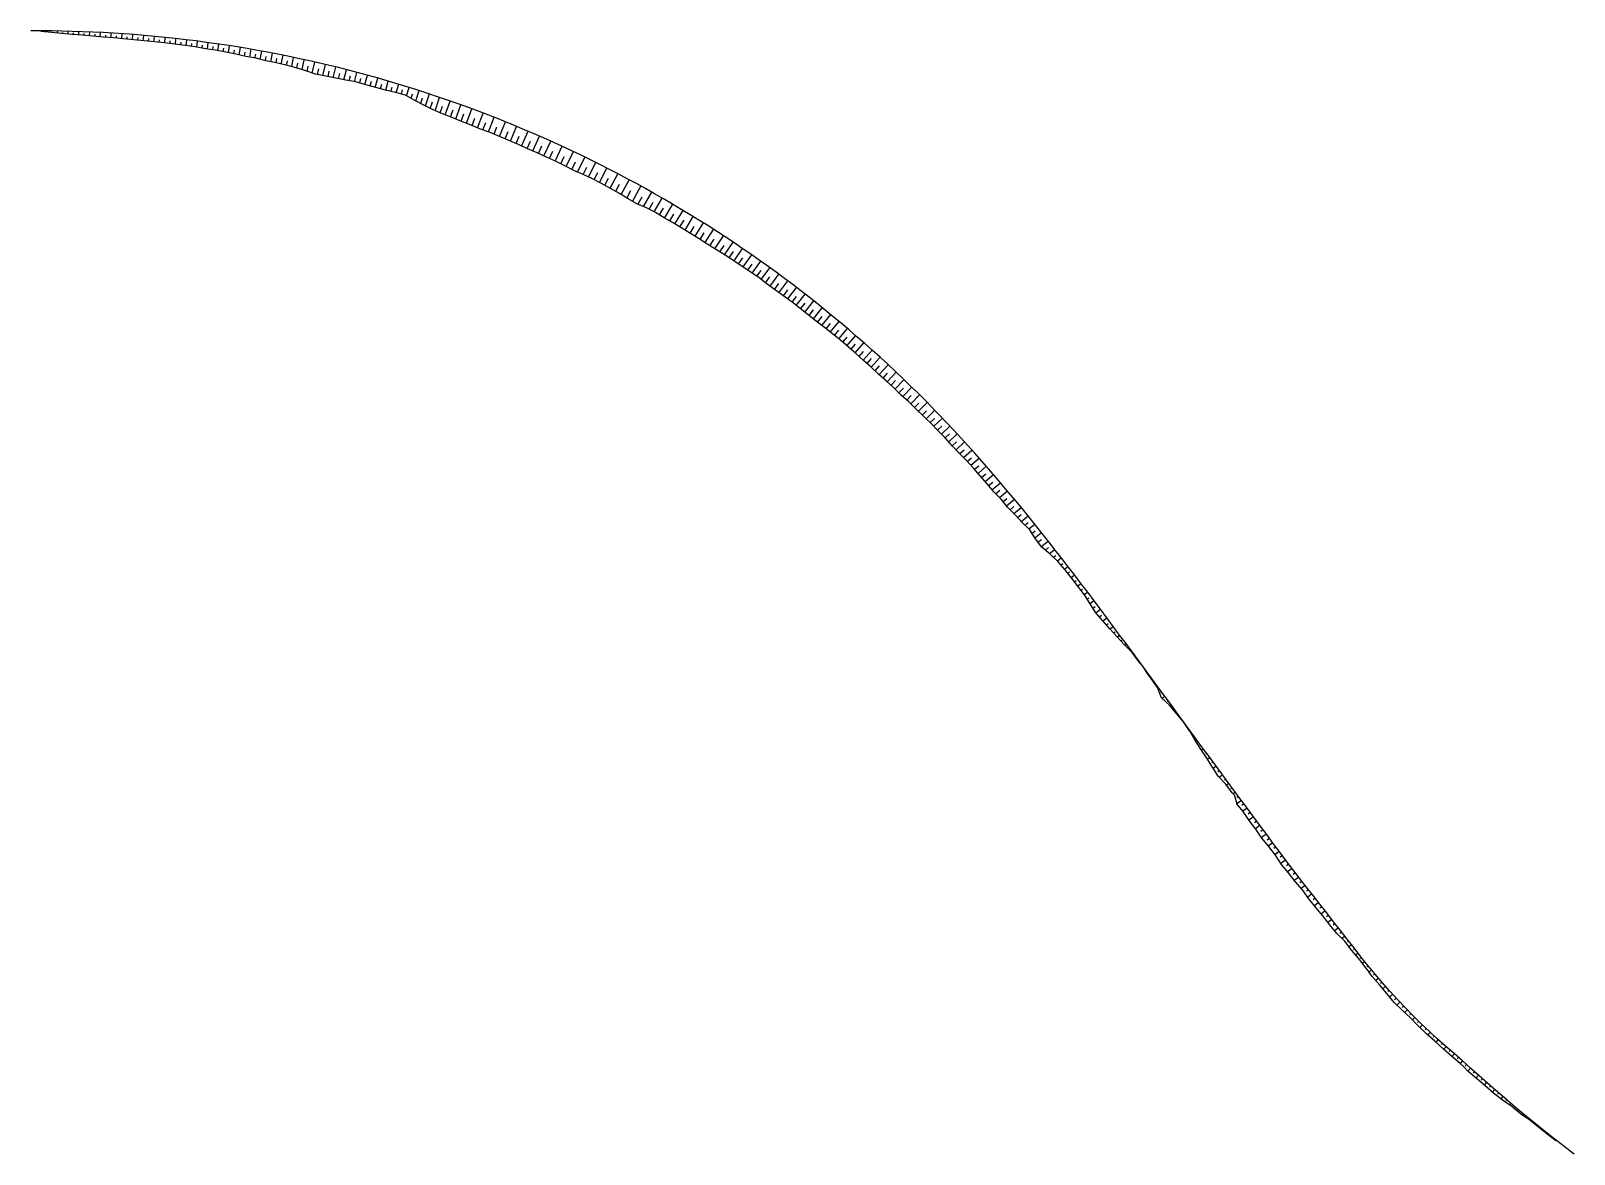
# Model space of a CAD drawing. Header units: metres. Extents: x 288738 to 324331, y 7399322 to 7465117.
# Drawn here: x 310859 to 311575, y 7432157 to 7432678 of the extents above; entities that cross this region are included whole.
import ezdxf

# ---------------------------------------------------------------- set-up
doc = ezdxf.new("R2010")
doc.units = ezdxf.units.M
doc.header["$LTSCALE"] = 10
for name, color, linetype in [('F-HZ-CORREDOR', 7, 'Continuous'), ('F-HZ-CORREDOR-FEAT', 2, 'Continuous'), ('F-HZ-TALUDE', 2, 'Continuous')]:
    doc.layers.add(name, color=color, linetype=linetype)

msp = doc.modelspace()

# ---------------------------------------------------------------- linework, layer by layer
at = {"layer": 'F-HZ-CORREDOR', "color": 10, "linetype": 'Continuous', "lineweight": -3}
for p, q in [((310864.038, 7432677.778, 717.184), (310864.038, 7432677.944, 717.018)), ((310866.528, 7432677.562, 717.396), (310866.531, 7432678.092, 716.866)), ((310869.019, 7432677.343, 717.609), (310869.022, 7432677.707, 717.245)), ((310871.505, 7432677.08, 717.847), (310871.517, 7432678.032, 716.894)), ((310873.992, 7432676.825, 718.073), (310874.002, 7432677.407, 717.491)), ((310876.483, 7432676.616, 718.235), (310876.512, 7432677.929, 716.922)), ((310878.974, 7432676.405, 718.395), (310878.993, 7432677.134, 717.666)), ((310881.464, 7432676.187, 718.546), (310881.513, 7432677.782, 716.95)), ((310883.955, 7432675.972, 718.688), (310883.985, 7432676.833, 717.826)), ((310886.446, 7432675.762, 718.81), (310886.518, 7432677.593, 716.978)), ((310888.938, 7432675.553, 718.922), (310888.98, 7432676.518, 717.956)), ((310891.429, 7432675.348, 719.019), (310891.526, 7432677.36, 717.004)), ((310893.919, 7432675.129, 719.119), (310893.975, 7432676.178, 718.068)), ((310896.409, 7432674.895, 719.223), (310896.533, 7432677.084, 717.031)), ((310898.899, 7432674.672, 719.304), (310898.968, 7432675.8, 718.174)), ((310901.389, 7432674.457, 719.369), (310901.541, 7432676.764, 717.057)), ((310903.878, 7432674.217, 719.445), (310903.961, 7432675.402, 718.257)), ((310906.365, 7432673.964, 719.527), (310906.546, 7432676.402, 717.082)), ((310908.854, 7432673.729, 719.575), (310908.951, 7432674.965, 718.335)), ((310911.343, 7432673.5, 719.612), (310911.551, 7432675.995, 717.108)), ((310913.83, 7432673.246, 719.657), (310913.941, 7432674.509, 718.388)), ((310916.317, 7432672.987, 719.703), (310916.552, 7432675.546, 717.132)), ((310921.291, 7432672.477, 719.746), (310921.55, 7432675.054, 717.157)), ((310926.249, 7432671.832, 719.881), (310926.543, 7432674.516, 717.18)), ((310918.804, 7432672.732, 719.725), (310918.927, 7432674.016, 718.435)), ((310923.77, 7432672.154, 719.815), (310923.908, 7432673.47, 718.492)), ((310928.73, 7432671.525, 719.912), (310928.884, 7432672.876, 718.552)), ((310931.21, 7432671.212, 719.946), (310931.533, 7432673.936, 717.204)), ((310933.687, 7432670.872, 719.991), (310933.856, 7432672.249, 718.603)), ((310936.16, 7432670.508, 720.053), (310936.517, 7432673.312, 717.227)), ((310938.623, 7432670.081, 720.164), (310938.814, 7432671.532, 718.701)), ((310941.089, 7432669.672, 720.251), (310941.494, 7432672.646, 717.249)), ((310943.561, 7432669.292, 720.293), (310943.772, 7432670.794, 718.776)), ((310946.028, 7432668.892, 720.346), (310946.469, 7432671.936, 717.271)), ((310948.492, 7432668.467, 720.414), (310948.723, 7432670.016, 718.848)), ((310950.944, 7432667.982, 720.532), (310951.436, 7432671.183, 717.293)), ((310953.385, 7432667.445, 720.693), (310953.65, 7432669.118, 718.998)), ((310955.827, 7432666.907, 720.841), (310956.393, 7432670.388, 717.314)), ((310958.268, 7432666.369, 720.982), (310958.57, 7432668.173, 719.153)), ((310960.723, 7432665.895, 721.042), (310961.35, 7432669.549, 717.335)), ((310963.182, 7432665.447, 721.07), (310963.505, 7432667.282, 719.208)), ((310965.615, 7432664.875, 721.209), (310966.3, 7432668.667, 717.355)), ((310970.489, 7432663.765, 721.424), (310971.244, 7432667.743, 717.375)), ((310968.041, 7432664.273, 721.374), (310968.406, 7432666.244, 719.369)), ((310972.939, 7432663.268, 721.46), (310973.328, 7432665.268, 719.422)), ((310975.377, 7432662.717, 721.531), (310976.184, 7432666.774, 717.394)), ((310977.814, 7432662.156, 721.61), (310978.233, 7432664.217, 719.507)), ((310980.228, 7432661.507, 721.761), (310981.113, 7432665.764, 717.413)), ((310982.636, 7432660.838, 721.929), (310983.105, 7432663.042, 719.676)), ((310985.019, 7432660.08, 722.172), (310986.024, 7432664.713, 717.432)), ((310987.397, 7432659.309, 722.424), (310987.936, 7432661.741, 719.932)), ((310989.763, 7432658.502, 722.697), (310990.921, 7432663.62, 717.449)), ((310992.16, 7432657.814, 722.841), (310992.766, 7432660.436, 720.15)), ((310994.617, 7432657.35, 722.739), (310995.825, 7432662.482, 717.467)), ((310999.518, 7432656.361, 722.568), (311000.726, 7432661.299, 717.484)), ((311004.424, 7432655.397, 722.328), (311005.612, 7432660.075, 717.501)), ((310997.07, 7432656.868, 722.647), (310997.673, 7432659.382, 720.061)), ((311001.97, 7432655.872, 722.46), (311002.57, 7432658.282, 719.977)), ((311006.882, 7432654.943, 722.161), (311007.465, 7432657.195, 719.835)), ((311009.343, 7432654.502, 721.974), (311010.478, 7432658.812, 717.517)), ((311011.763, 7432653.883, 721.955), (311012.336, 7432656.022, 719.74)), ((311014.166, 7432653.194, 722), (311015.341, 7432657.504, 717.533)), ((311016.578, 7432652.539, 721.995), (311017.174, 7432654.684, 719.768)), ((311018.993, 7432651.89, 721.979), (311020.195, 7432656.153, 717.549)), ((311021.405, 7432651.234, 721.952), (311022.011, 7432653.346, 719.754)), ((311023.817, 7432650.577, 721.923), (311025.037, 7432654.761, 717.565)), ((311028.667, 7432649.362, 721.721), (311029.861, 7432653.326, 717.581)), ((311026.243, 7432649.97, 721.823), (311026.846, 7432652.007, 719.698)), ((311031.089, 7432648.74, 721.616), (311031.678, 7432650.665, 719.603)), ((311033.463, 7432648.001, 721.632), (311034.66, 7432651.854, 717.597)), ((311035.634, 7432646.761, 722.17), (311036.32, 7432648.938, 719.887)), ((311037.82, 7432645.549, 722.672), (311039.362, 7432650.367, 717.613)), ((311040.053, 7432644.427, 723.059), (311040.893, 7432647.013, 720.34)), ((311042.281, 7432643.292, 723.453), (311044.104, 7432648.823, 717.629)), ((311046.742, 7432641.039, 724.188), (311048.844, 7432647.235, 717.645)), ((311044.496, 7432642.132, 723.861), (311045.483, 7432645.084, 720.749)), ((311049.097, 7432640.023, 724.394), (311050.194, 7432643.21, 721.023)), ((311051.485, 7432639.089, 724.501), (311053.74, 7432645.546, 717.661)), ((311053.944, 7432638.213, 724.52), (311055.088, 7432641.441, 721.095)), ((311056.36, 7432637.229, 724.639), (311058.716, 7432643.779, 717.678)), ((311058.833, 7432636.167, 724.807), (311060.053, 7432639.512, 721.247)), ((311061.337, 7432635.182, 724.871), (311063.829, 7432641.911, 717.696)), ((311066.434, 7432633.074, 725.069), (311069.055, 7432639.946, 717.714)), ((311063.9, 7432634.165, 724.94), (311065.173, 7432637.551, 721.322)), ((311068.962, 7432632.092, 725.088), (311070.291, 7432635.527, 721.405)), ((311071.535, 7432631.226, 724.97), (311074.179, 7432637.965, 717.731)), ((311074.083, 7432630.203, 724.992), (311075.423, 7432633.572, 721.366)), ((311076.606, 7432629.116, 725.075), (311079.348, 7432635.91, 717.749)), ((311079.189, 7432628.051, 725.1), (311080.579, 7432631.448, 721.429)), ((311081.727, 7432626.883, 725.219), (311084.583, 7432633.765, 717.767)), ((311086.902, 7432624.616, 725.318), (311089.857, 7432631.544, 717.786)), ((311084.317, 7432625.756, 725.268), (311085.77, 7432629.208, 721.522)), ((311089.485, 7432623.468, 725.366), (311090.988, 7432626.942, 721.581)), ((311092.088, 7432622.366, 725.343), (311095.116, 7432629.27, 717.804)), ((311094.69, 7432621.242, 725.333), (311096.217, 7432624.677, 721.573)), ((311097.261, 7432620.047, 725.382), (311100.366, 7432626.939, 717.823)), ((311102.432, 7432617.644, 725.444), (311105.624, 7432624.544, 717.841)), ((311099.846, 7432618.846, 725.418), (311101.421, 7432622.296, 721.625)), ((311105.035, 7432616.392, 725.487), (311106.656, 7432619.849, 721.669)), ((311107.619, 7432615.102, 725.563), (311110.924, 7432622.06, 717.86)), ((311110.178, 7432613.709, 725.727), (311111.881, 7432617.249, 721.798)), ((311112.833, 7432612.521, 725.649), (311116.238, 7432619.504, 717.879)), ((311115.448, 7432611.48, 725.446), (311117.121, 7432614.869, 721.667)), ((311117.99, 7432610.272, 725.403), (311121.346, 7432616.986, 717.898)), ((311120.515, 7432609.038, 725.384), (311122.204, 7432612.374, 721.646)), ((311123.012, 7432607.746, 725.413), (311126.431, 7432614.418, 717.916)), ((311128.025, 7432605.054, 725.521), (311131.551, 7432611.771, 717.935)), ((311125.523, 7432606.409, 725.462), (311127.258, 7432609.754, 721.694)), ((311130.572, 7432603.617, 725.61), (311132.37, 7432607.001, 721.777)), ((311133.086, 7432602.126, 725.752), (311136.781, 7432608.993, 717.954)), ((311135.643, 7432600.464, 726.01), (311137.568, 7432603.996, 721.987)), ((311138.273, 7432598.921, 726.108), (311142.204, 7432606.042, 717.974)), ((311143.501, 7432596.509, 725.689), (311147.288, 7432603.209, 717.993)), ((311140.812, 7432597.559, 726.081), (311142.787, 7432601.094, 722.032)), ((311146.012, 7432595.353, 725.465), (311147.864, 7432598.592, 721.734)), ((311148.453, 7432594.043, 725.398), (311152.15, 7432600.438, 718.011)), ((311150.853, 7432592.647, 725.408), (311152.718, 7432595.836, 721.714)), ((311153.241, 7432591.23, 725.435), (311157.011, 7432597.604, 718.03)), ((311155.624, 7432589.855, 725.408), (311157.515, 7432593.017, 721.724)), ((311158.001, 7432588.471, 725.384), (311161.796, 7432594.749, 718.048)), ((311160.359, 7432587.077, 725.363), (311162.264, 7432590.194, 721.71)), ((311162.695, 7432585.646, 725.371), (311166.533, 7432591.861, 718.066)), ((311167.347, 7432582.738, 725.399), (311171.25, 7432588.924, 718.084)), ((311165.02, 7432584.192, 725.396), (311166.959, 7432587.296, 721.736)), ((311169.668, 7432581.283, 725.401), (311171.633, 7432584.363, 721.747)), ((311171.976, 7432579.805, 725.41), (311175.935, 7432585.946, 718.102)), ((311174.264, 7432578.361, 725.391), (311176.25, 7432581.411, 721.751)), ((311176.564, 7432576.938, 725.335), (311180.531, 7432582.964, 718.12)), ((311178.81, 7432575.563, 725.254), (311180.782, 7432578.53, 721.691)), ((311181.059, 7432574.194, 725.159), (311184.973, 7432580.023, 718.138)), ((311183.241, 7432572.773, 725.125), (311185.2, 7432575.661, 721.636)), ((311185.417, 7432571.342, 725.101), (311189.342, 7432577.072, 718.155)), ((311189.701, 7432568.498, 725.028), (311193.626, 7432574.119, 718.172)), ((311187.56, 7432569.921, 725.065), (311189.523, 7432572.759, 721.614)), ((311191.807, 7432567.081, 724.989), (311193.768, 7432569.863, 721.585)), ((311193.904, 7432565.651, 724.959), (311197.829, 7432571.166, 718.189)), ((311195.982, 7432564.196, 724.946), (311197.951, 7432566.936, 721.572)), ((311198.032, 7432562.702, 724.971), (311202.003, 7432568.179, 718.206)), ((311200.081, 7432561.14, 725.041), (311202.097, 7432563.894, 721.628)), ((311202.133, 7432559.581, 725.095), (311206.216, 7432565.107, 718.223)), ((311204.17, 7432558.034, 725.138), (311206.234, 7432560.802, 721.685)), ((311206.267, 7432556.573, 725.06), (311210.37, 7432562.021, 718.24)), ((311208.345, 7432555.164, 724.948), (311210.372, 7432557.831, 721.598)), ((311210.344, 7432553.646, 724.952), (311214.418, 7432558.958, 718.257)), ((311212.33, 7432552.116, 724.971), (311214.381, 7432554.767, 721.618)), ((311214.322, 7432550.595, 724.958), (311218.436, 7432555.862, 718.274)), ((311218.293, 7432547.556, 724.915), (311222.416, 7432552.741, 718.291)), ((311216.309, 7432549.077, 724.943), (311218.37, 7432551.693, 721.613)), ((311220.272, 7432546.03, 724.889), (311222.335, 7432548.6, 721.594)), ((311222.234, 7432544.48, 724.876), (311226.368, 7432549.585, 718.307)), ((311224.195, 7432542.929, 724.858), (311226.265, 7432545.463, 721.587)), ((311226.153, 7432541.375, 724.831), (311230.292, 7432546.396, 718.324)), ((311228.111, 7432539.821, 724.795), (311230.177, 7432542.305, 721.564)), ((311230.07, 7432538.268, 724.745), (311234.187, 7432543.173, 718.341)), ((311232.027, 7432536.711, 724.688), (311234.075, 7432539.13, 721.519)), ((311233.981, 7432535.152, 724.626), (311238.052, 7432539.918, 718.358)), ((311235.907, 7432533.558, 724.595), (311237.94, 7432535.918, 721.481)), ((311237.814, 7432531.941, 724.586), (311241.89, 7432536.629, 718.374)), ((311239.701, 7432530.302, 724.593), (311241.749, 7432532.636, 721.488)), ((311241.58, 7432528.653, 724.607), (311245.699, 7432533.307, 718.391)), ((311243.442, 7432526.984, 724.629), (311245.516, 7432529.308, 721.514)), ((311245.299, 7432525.311, 724.653), (311249.479, 7432529.952, 718.408)), ((311247.18, 7432523.664, 724.624), (311249.268, 7432525.962, 721.52)), ((311249.064, 7432522.02, 724.589), (311253.229, 7432526.564, 718.425)), ((311250.884, 7432520.307, 724.627), (311252.987, 7432522.581, 721.53)), ((311252.709, 7432518.598, 724.657), (311256.949, 7432523.143, 718.442)), ((311254.571, 7432516.93, 724.613), (311256.683, 7432519.174, 721.531)), ((311256.428, 7432515.257, 724.572), (311260.638, 7432519.69, 718.458)), ((311258.265, 7432513.56, 724.545), (311260.367, 7432515.755, 721.506)), ((311260.086, 7432511.848, 724.535), (311264.296, 7432516.205, 718.475)), ((311261.87, 7432510.096, 724.563), (311263.992, 7432512.273, 721.524)), ((311263.693, 7432508.387, 724.526), (311267.924, 7432512.69, 718.492)), ((311265.576, 7432506.743, 724.388), (311267.649, 7432508.833, 721.444)), ((311267.403, 7432505.039, 724.322), (311271.516, 7432509.148, 718.509)), ((311269.173, 7432503.273, 724.33), (311271.238, 7432505.318, 721.424)), ((311270.953, 7432501.518, 724.31), (311275.081, 7432505.571, 718.526)), ((311272.742, 7432499.772, 724.27), (311274.797, 7432501.772, 721.402)), ((311274.554, 7432498.049, 724.187), (311278.616, 7432501.968, 718.543)), ((311276.362, 7432496.323, 724.092), (311278.364, 7432498.238, 721.321)), ((311278.112, 7432494.538, 724.068), (311282.11, 7432498.329, 718.559)), ((311279.846, 7432492.737, 724.065), (311281.849, 7432494.62, 721.316)), ((311281.604, 7432490.959, 724.012), (311285.579, 7432494.666, 718.576)), ((311283.365, 7432489.185, 723.952), (311285.334, 7432491.007, 721.268)), ((311285.022, 7432487.313, 724.014), (311289.016, 7432490.979, 718.593)), ((311286.68, 7432485.443, 724.075), (311288.704, 7432487.285, 721.338)), ((311288.419, 7432483.646, 724.009), (311292.424, 7432487.266, 718.61)), ((311290.155, 7432481.847, 723.944), (311292.137, 7432483.625, 721.281)), ((311291.874, 7432480.032, 723.886), (311295.802, 7432483.529, 718.627)), ((311293.598, 7432478.222, 723.818), (311295.54, 7432479.938, 721.227)), ((311295.34, 7432476.428, 723.711), (311299.149, 7432479.771, 718.644)), ((311297.046, 7432474.602, 723.649), (311298.929, 7432476.244, 721.15)), ((311298.663, 7432472.696, 723.694), (311302.469, 7432475.99, 718.661)), ((311300.294, 7432470.801, 723.716), (311302.207, 7432472.446, 721.192)), ((311301.946, 7432468.925, 723.698), (311305.764, 7432472.186, 718.677)), ((311303.556, 7432467.014, 723.73), (311305.479, 7432468.646, 721.208)), ((311305.109, 7432465.055, 723.826), (311309.032, 7432468.364, 718.694)), ((311306.782, 7432463.203, 723.755), (311308.718, 7432464.826, 721.229)), ((311308.573, 7432461.46, 723.516), (311312.265, 7432464.536, 718.711)), ((311310.231, 7432459.596, 723.445), (311312.053, 7432461.104, 721.08)), ((311311.783, 7432457.635, 723.509), (311315.481, 7432460.682, 718.717)), ((311313.487, 7432455.814, 723.355), (311315.281, 7432457.284, 721.035)), ((311315.288, 7432454.079, 723.065), (311318.661, 7432456.828, 718.713)), ((311316.997, 7432452.257, 722.893), (311318.621, 7432453.573, 720.802)), ((311318.658, 7432450.389, 722.782), (311321.829, 7432452.946, 718.708)), ((311320.419, 7432448.616, 722.525), (311321.908, 7432449.811, 720.615)), ((311322.22, 7432446.882, 722.209), (311324.96, 7432449.07, 718.703)), ((311323.654, 7432444.853, 722.356), (311325.085, 7432445.99, 720.528)), ((311324.963, 7432442.723, 722.659), (311328.07, 7432445.182, 718.697)), ((311326.449, 7432440.716, 722.741), (311328.038, 7432441.968, 720.718)), ((311327.984, 7432438.743, 722.759), (311331.184, 7432441.253, 718.692)), ((311329.858, 7432437.102, 722.297), (311331.279, 7432438.213, 720.493)), ((311331.804, 7432435.533, 721.733), (311334.208, 7432437.403, 718.687)), ((311333.592, 7432433.789, 721.393), (311334.662, 7432434.619, 720.039)), ((311335.344, 7432432.005, 721.104), (311337.261, 7432433.486, 718.682)), ((311337.015, 7432430.147, 720.917), (311337.902, 7432430.829, 719.798)), ((311338.672, 7432428.275, 720.748), (311340.316, 7432429.535, 718.676)), ((311340.241, 7432426.329, 720.686), (311341.041, 7432426.94, 719.68)), ((311341.797, 7432424.373, 720.64), (311343.364, 7432425.566, 718.671)), ((311343.328, 7432422.396, 720.62), (311344.105, 7432422.986, 719.644)), ((311344.856, 7432420.417, 720.602), (311346.4, 7432421.586, 718.666)), ((311346.374, 7432418.431, 720.59), (311347.143, 7432419.012, 719.626)), ((311347.892, 7432416.445, 720.577), (311349.423, 7432417.598, 718.66)), ((311349.254, 7432414.348, 720.749), (311350.09, 7432414.977, 719.703)), ((311350.608, 7432412.247, 720.93), (311352.429, 7432413.612, 718.655)), ((311351.924, 7432410.121, 721.151), (311352.924, 7432410.87, 719.901)), ((311353.239, 7432407.995, 721.372), (311355.421, 7432409.624, 718.649)), ((311354.87, 7432406.101, 721.196), (311355.892, 7432406.863, 719.921)), ((311356.506, 7432404.211, 721.013), (311358.408, 7432405.625, 718.644)), ((311358.177, 7432402.351, 720.781), (311359.036, 7432402.989, 719.711)), ((311359.847, 7432400.491, 720.548), (311361.381, 7432401.628, 718.638)), ((311361.552, 7432398.662, 720.265), (311362.207, 7432399.147, 719.45)), ((311363.256, 7432396.834, 719.983), (311364.342, 7432397.636, 718.633)), ((311364.933, 7432394.979, 719.735), (311365.377, 7432395.307, 719.182)), ((311366.609, 7432393.124, 719.487), (311367.301, 7432393.635, 718.627)), ((311368.334, 7432391.315, 719.171), (311368.554, 7432391.477, 718.897)), ((311370.059, 7432389.505, 718.854), (311370.247, 7432389.643, 718.622)), ((311371.557, 7432387.504, 718.833), (311371.643, 7432387.567, 718.726)), ((311373.054, 7432385.501, 718.813), (311373.212, 7432385.618, 718.616)), ((311572.207, 7432158.956, 718.509), (311572.225, 7432158.979, 718.48)), ((311574.182, 7432157.423, 718.54), (311574.199, 7432157.446, 718.511))]:
    msp.add_line(p, q, dxfattribs=at)
at = {"layer": 'F-HZ-CORREDOR', "color": 90, "linetype": 'Continuous', "lineweight": -3}
for p, q in [((311376.555, 7432381.075, 718.61), (311376.466, 7432381.01, 718.536)), ((311378.035, 7432379.063, 718.607), (311377.947, 7432378.998, 718.534)), ((311379.515, 7432377.05, 718.604), (311379.283, 7432376.879, 718.412)), ((311380.996, 7432375.036, 718.601), (311380.881, 7432374.951, 718.506)), ((311382.463, 7432373.041, 718.598), (311382.093, 7432372.77, 718.292)), ((311383.887, 7432371.104, 718.595), (311383.427, 7432370.766, 718.215)), ((311385.317, 7432369.159, 718.593), (311384.01, 7432368.198, 717.511)), ((311386.773, 7432367.18, 718.59), (311386.305, 7432366.836, 718.203)), ((311394.142, 7432357.159, 718.576), (311394.076, 7432357.111, 718.521)), ((311395.622, 7432355.147, 718.573), (311395.548, 7432355.093, 718.512)), ((311397.101, 7432353.134, 718.57), (311396.9, 7432352.986, 718.403)), ((311397.343, 7432352.806, 718.569), (311397.108, 7432352.633, 718.375)), ((311398.816, 7432350.802, 718.567), (311398.596, 7432350.64, 718.384)), ((311400.291, 7432348.797, 718.564), (311399.67, 7432348.34, 718.05)), ((311401.77, 7432346.786, 718.561), (311401.402, 7432346.515, 718.257)), ((311403.248, 7432344.775, 718.558), (311402.395, 7432344.148, 717.852)), ((311404.726, 7432342.765, 718.555), (311404.236, 7432342.405, 718.149)), ((311406.204, 7432340.756, 718.552), (311405.092, 7432339.938, 717.632)), ((311407.682, 7432338.746, 718.549), (311407.055, 7432338.285, 718.031)), ((311409.159, 7432336.737, 718.547), (311407.767, 7432335.713, 717.394)), ((311410.637, 7432334.727, 718.544), (311409.875, 7432334.167, 717.913)), ((311412.113, 7432332.72, 718.541), (311410.556, 7432331.575, 717.252)), ((311413.584, 7432330.72, 718.538), (311412.924, 7432330.235, 717.992)), ((311415.057, 7432328.717, 718.535), (311413.92, 7432327.881, 717.594)), ((311416.538, 7432326.703, 718.532), (311415.979, 7432326.292, 718.07)), ((311418.015, 7432324.695, 718.53), (311416.989, 7432323.941, 717.681)), ((311420.8, 7432320.907, 718.524), (311418.686, 7432319.352, 716.774)), ((311419.428, 7432322.773, 718.527), (311418.748, 7432322.272, 717.964)), ((311421.995, 7432319.285, 718.522), (311420.973, 7432318.533, 717.676)), ((311423.475, 7432317.274, 718.519), (311421.518, 7432315.833, 716.899)), ((311424.956, 7432315.266, 718.516), (311423.929, 7432314.509, 717.665)), ((311426.437, 7432313.258, 718.513), (311424.271, 7432311.66, 716.719)), ((311427.922, 7432311.25, 718.511), (311426.861, 7432310.466, 717.631)), ((311429.407, 7432309.243, 718.508), (311427.342, 7432307.715, 716.796)), ((311430.894, 7432307.238, 718.505), (311429.828, 7432306.448, 717.621)), ((311432.381, 7432305.234, 718.502), (311430.17, 7432303.593, 716.667)), ((311433.87, 7432303.235, 718.5), (311432.817, 7432302.451, 717.624)), ((311435.36, 7432301.237, 718.497), (311433.379, 7432299.76, 716.85)), ((311436.856, 7432299.239, 718.494), (311435.881, 7432298.51, 717.682)), ((311438.353, 7432297.241, 718.491), (311436.416, 7432295.788, 716.877)), ((311439.853, 7432295.25, 718.489), (311438.831, 7432294.482, 717.637)), ((311441.352, 7432293.261, 718.486), (311439.181, 7432291.624, 716.673)), ((311442.859, 7432291.274, 718.483), (311441.78, 7432290.458, 717.582)), ((311444.367, 7432289.287, 718.481), (311442.262, 7432287.688, 716.718)), ((311445.882, 7432287.304, 718.478), (311444.847, 7432286.516, 717.611)), ((311447.398, 7432285.323, 718.475), (311445.36, 7432283.764, 716.764)), ((311448.919, 7432283.349, 718.473), (311447.942, 7432282.598, 717.652)), ((311450.441, 7432281.376, 718.47), (311448.594, 7432279.952, 716.915)), ((311451.97, 7432279.407, 718.468), (311451.045, 7432278.69, 717.687)), ((311453.503, 7432277.441, 718.465), (311451.594, 7432275.954, 716.852)), ((311455.037, 7432275.475, 718.462), (311454.076, 7432274.722, 717.648)), ((311456.573, 7432273.51, 718.459), (311454.661, 7432272.006, 716.837)), ((311458.108, 7432271.545, 718.456), (311457.175, 7432270.807, 717.663)), ((311459.643, 7432269.581, 718.452), (311457.847, 7432268.153, 716.923)), ((311461.178, 7432267.616, 718.449), (311460.298, 7432266.912, 717.697)), ((311462.714, 7432265.652, 718.445), (311460.954, 7432264.236, 716.939)), ((311464.249, 7432263.687, 718.44), (311463.376, 7432262.98, 717.691)), ((311465.785, 7432261.722, 718.436), (311464.065, 7432260.322, 716.957)), ((311467.314, 7432259.765, 718.431), (311466.524, 7432259.117, 717.749)), ((311468.837, 7432257.817, 718.426), (311467.566, 7432256.768, 717.327)), ((311470.364, 7432255.863, 718.42), (311469.828, 7432255.418, 717.956)), ((311471.898, 7432253.899, 718.414), (311470.776, 7432252.961, 717.439)), ((311473.433, 7432251.936, 718.408), (311472.861, 7432251.454, 717.91)), ((311474.97, 7432249.969, 718.401), (311473.904, 7432249.064, 717.469)), ((311476.511, 7432248.004, 718.395), (311476.009, 7432247.574, 717.954)), ((311478.066, 7432246.055, 718.388), (311477.037, 7432245.169, 717.483)), ((311479.622, 7432244.107, 718.382), (311479.097, 7432243.651, 717.918)), ((311481.202, 7432242.186, 718.376), (311480.081, 7432241.205, 717.382)), ((311482.785, 7432240.282, 718.371), (311482.138, 7432239.711, 717.796)), ((311484.404, 7432238.386, 718.366), (311483.143, 7432237.264, 717.24)), ((311486.026, 7432236.491, 718.361), (311485.413, 7432235.942, 717.813)), ((311487.674, 7432234.622, 718.357), (311486.414, 7432233.483, 717.225)), ((311489.325, 7432232.757, 718.353), (311488.674, 7432232.163, 717.765)), ((311491, 7432230.917, 718.35), (311489.593, 7432229.624, 717.076)), ((311492.679, 7432229.084, 718.347), (311491.917, 7432228.378, 717.655)), ((311494.381, 7432227.271, 718.345), (311492.89, 7432225.879, 716.985)), ((311496.093, 7432225.465, 718.343), (311495.395, 7432224.809, 717.704)), ((311497.822, 7432223.68, 718.344), (311496.55, 7432222.474, 717.176)), ((311499.561, 7432221.907, 718.347), (311498.995, 7432221.366, 717.826)), ((311501.32, 7432220.145, 718.351), (311500.213, 7432219.079, 717.326)), ((311503.097, 7432218.395, 718.355), (311502.502, 7432217.818, 717.803)), ((311504.885, 7432216.659, 718.36), (311503.654, 7432215.453, 717.211)), ((311506.69, 7432214.939, 718.365), (311506.078, 7432214.335, 717.791)), ((311508.504, 7432213.23, 718.37), (311507.289, 7432212.021, 717.227)), ((311510.334, 7432211.538, 718.375), (311509.736, 7432210.938, 717.811)), ((311512.171, 7432209.853, 718.381), (311510.992, 7432208.661, 717.263)), ((311514.026, 7432208.188, 718.387), (311513.442, 7432207.592, 717.831)), ((311515.884, 7432206.525, 718.394), (311514.724, 7432205.333, 717.285)), ((311517.752, 7432204.874, 718.4), (311517.173, 7432204.274, 717.844)), ((311519.621, 7432203.222, 718.406), (311518.467, 7432202.018, 717.294)), ((311521.488, 7432201.572, 718.411), (311520.92, 7432200.973, 717.861)), ((311523.356, 7432199.921, 718.417), (311522.236, 7432198.733, 717.328)), ((311525.224, 7432198.27, 718.421), (311524.665, 7432197.673, 717.876)), ((311527.087, 7432196.623, 718.426), (311525.804, 7432195.24, 717.168)), ((311528.953, 7432194.974, 718.429), (311528.324, 7432194.291, 717.81)), ((311530.82, 7432193.325, 718.433), (311529.605, 7432191.995, 717.233)), ((311532.687, 7432191.674, 718.436), (311532.098, 7432191.025, 717.852)), ((311534.554, 7432190.024, 718.439), (311533.414, 7432188.755, 717.302)), ((311536.423, 7432188.375, 718.441), (311535.865, 7432187.748, 717.882)), ((311538.293, 7432186.726, 718.444), (311537.196, 7432185.484, 717.339)), ((311540.169, 7432185.089, 718.446), (311539.661, 7432184.511, 717.933)), ((311542.047, 7432183.458, 718.448), (311541.147, 7432182.423, 717.533)), ((311543.93, 7432181.838, 718.45), (311543.555, 7432181.404, 718.067)), ((311545.816, 7432180.227, 718.452), (311545.243, 7432179.557, 717.864)), ((311547.716, 7432178.618, 718.454), (311547.471, 7432178.329, 718.202)), ((311549.628, 7432177.012, 718.456), (311549.125, 7432176.415, 717.936)), ((311551.542, 7432175.416, 718.458), (311551.317, 7432175.147, 718.224)), ((311553.46, 7432173.833, 718.46), (311553.155, 7432173.466, 718.142)), ((311555.385, 7432172.252, 718.462), (311555.282, 7432172.127, 718.354)), ((311557.325, 7432170.677, 718.464), (311557.119, 7432170.424, 718.247)), ((311559.268, 7432169.107, 718.466), (311559.166, 7432168.98, 718.358)), ((311561.222, 7432167.548, 718.468), (311561.024, 7432167.302, 718.258)), ((311563.177, 7432165.993, 718.47), (311563.081, 7432165.872, 718.367)), ((311565.143, 7432164.45, 718.472), (311564.947, 7432164.202, 718.262))]:
    msp.add_line(p, q, dxfattribs=at)
at = {"layer": 'F-HZ-CORREDOR-FEAT', "color": 2, "linetype": 'Continuous', "lineweight": -3}
for p, q in [((310864.014, 7432678.111), (310859.211, 7432678.108)), ((310864.014, 7432678.111), (310859.211, 7432678.108)), ((310868.816, 7432678.075), (310864.014, 7432678.111)), ((310868.816, 7432678.075), (310864.014, 7432678.111)), ((310868.816, 7432678.075), (310864.014, 7432678.111)), ((310868.81, 7432677.365), (310864.014, 7432677.78)), ((310873.599, 7432676.858), (310868.81, 7432677.365)), ((310873.618, 7432677.998), (310868.816, 7432678.075)), ((310873.618, 7432677.998), (310868.816, 7432678.075)), ((310873.618, 7432677.998), (310868.816, 7432678.075)), ((310878.383, 7432676.457), (310873.599, 7432676.858)), ((310878.419, 7432677.882), (310873.618, 7432677.998)), ((310878.419, 7432677.882), (310873.618, 7432677.998)), ((310878.419, 7432677.882), (310873.618, 7432677.998)), ((310883.162, 7432676.038), (310878.383, 7432676.457)), ((310883.219, 7432677.727), (310878.419, 7432677.882)), ((310883.219, 7432677.727), (310878.419, 7432677.882)), ((310883.219, 7432677.727), (310878.419, 7432677.882)), ((310887.937, 7432675.636), (310883.162, 7432676.038)), ((310888.017, 7432677.532), (310883.219, 7432677.727)), ((310888.017, 7432677.532), (310883.219, 7432677.727)), ((310888.017, 7432677.532), (310883.219, 7432677.727)), ((310892.709, 7432675.242), (310887.937, 7432675.636)), ((310892.813, 7432677.297), (310888.017, 7432677.532)), ((310892.813, 7432677.297), (310888.017, 7432677.532)), ((310892.813, 7432677.297), (310888.017, 7432677.532)), ((310897.476, 7432674.795), (310892.709, 7432675.242)), ((310897.607, 7432677.022), (310892.813, 7432677.297)), ((310897.607, 7432677.022), (310892.813, 7432677.297)), ((310897.607, 7432677.022), (310892.813, 7432677.297)), ((310902.242, 7432674.384), (310897.476, 7432674.795)), ((310902.398, 7432676.708), (310897.607, 7432677.022)), ((310902.398, 7432676.708), (310897.607, 7432677.022)), ((310902.398, 7432676.708), (310897.607, 7432677.022)), ((310907.002, 7432673.899), (310902.242, 7432674.384)), ((310907.187, 7432676.354), (310902.398, 7432676.708)), ((310907.187, 7432676.354), (310902.398, 7432676.708)), ((310907.187, 7432676.354), (310902.398, 7432676.708)), ((310911.972, 7432675.961), (310907.187, 7432676.354)), ((310911.972, 7432675.961), (310907.187, 7432676.354)), ((310911.972, 7432675.961), (310907.187, 7432676.354)), ((310916.754, 7432675.528), (310911.972, 7432675.961)), ((310916.754, 7432675.528), (310911.972, 7432675.961)), ((310916.754, 7432675.528), (310911.972, 7432675.961)), ((310921.532, 7432675.055), (310916.754, 7432675.528)), ((310921.532, 7432675.055), (310916.754, 7432675.528)), ((310921.532, 7432675.055), (310916.754, 7432675.528)), ((310926.306, 7432674.544), (310921.532, 7432675.055)), ((310926.306, 7432674.544), (310921.532, 7432675.055)), ((310926.306, 7432674.544), (310921.532, 7432675.055)), ((310931.076, 7432673.992), (310926.306, 7432674.544)), ((310931.076, 7432673.992), (310926.306, 7432674.544)), ((310931.076, 7432673.992), (310926.306, 7432674.544)), ((310911.763, 7432673.461), (310907.002, 7432673.899)), ((310916.518, 7432672.966), (310911.763, 7432673.461)), ((310921.273, 7432672.479), (310916.518, 7432672.966)), ((310926.014, 7432671.861), (310921.273, 7432672.479)), ((310930.756, 7432671.275), (310926.014, 7432671.861)), ((310935.49, 7432670.624), (310930.756, 7432671.275)), ((310935.84, 7432673.402), (310931.076, 7432673.992)), ((310935.84, 7432673.402), (310931.076, 7432673.992)), ((310935.84, 7432673.402), (310931.076, 7432673.992)), ((310940.201, 7432669.808), (310935.49, 7432670.624)), ((310940.6, 7432672.771), (310935.84, 7432673.402)), ((310940.6, 7432672.771), (310935.84, 7432673.402)), ((310940.6, 7432672.771), (310935.84, 7432673.402)), ((310944.922, 7432669.083), (310940.201, 7432669.808)), ((310945.354, 7432672.102), (310940.6, 7432672.771)), ((310945.354, 7432672.102), (310940.6, 7432672.771)), ((310945.354, 7432672.102), (310940.6, 7432672.771)), ((310949.629, 7432668.271), (310944.922, 7432669.083)), ((310950.102, 7432671.393), (310945.354, 7432672.102)), ((310950.102, 7432671.393), (310945.354, 7432672.102)), ((310950.102, 7432671.393), (310945.354, 7432672.102)), ((310954.3, 7432667.243), (310949.629, 7432668.271)), ((310954.844, 7432670.646), (310950.102, 7432671.393)), ((310954.844, 7432670.646), (310950.102, 7432671.393)), ((310954.844, 7432670.646), (310950.102, 7432671.393)), ((310958.966, 7432666.215), (310954.3, 7432667.243)), ((310959.58, 7432669.858), (310954.844, 7432670.646)), ((310959.58, 7432669.858), (310954.844, 7432670.646)), ((310959.58, 7432669.858), (310954.844, 7432670.646)), ((310964.309, 7432669.032), (310959.58, 7432669.858)), ((310964.309, 7432669.032), (310959.58, 7432669.858)), ((310964.309, 7432669.032), (310959.58, 7432669.858)), ((310969.031, 7432668.167), (310964.309, 7432669.032)), ((310969.031, 7432668.167), (310964.309, 7432669.032)), ((310969.031, 7432668.167), (310964.309, 7432669.032)), ((310973.745, 7432667.263), (310969.031, 7432668.167)), ((310973.745, 7432667.263), (310969.031, 7432668.167)), ((310973.745, 7432667.263), (310969.031, 7432668.167)), ((310978.452, 7432666.32), (310973.745, 7432667.263)), ((310978.452, 7432666.32), (310973.745, 7432667.263)), ((310978.452, 7432666.32), (310973.745, 7432667.263)), ((310963.658, 7432665.361), (310958.966, 7432666.215)), ((310968.296, 7432664.21), (310963.658, 7432665.361)), ((310972.968, 7432663.262), (310968.296, 7432664.21)), ((310977.617, 7432662.209), (310972.968, 7432663.262)), ((310982.226, 7432660.969), (310977.617, 7432662.209)), ((310983.151, 7432665.338), (310978.452, 7432666.32)), ((310983.151, 7432665.338), (310978.452, 7432666.32)), ((310983.151, 7432665.338), (310978.452, 7432666.32)), ((310986.783, 7432659.518), (310982.226, 7432660.969)), ((310987.841, 7432664.317), (310983.151, 7432665.338)), ((310987.841, 7432664.317), (310983.151, 7432665.338)), ((310987.841, 7432664.317), (310983.151, 7432665.338)), ((310992.523, 7432663.258), (310987.841, 7432664.317)), ((310992.523, 7432663.258), (310987.841, 7432664.317)), ((310992.523, 7432663.258), (310987.841, 7432664.317)), ((310997.196, 7432662.16), (310992.523, 7432663.258)), ((310997.196, 7432662.16), (310992.523, 7432663.258)), ((310997.196, 7432662.16), (310992.523, 7432663.258)), ((311001.86, 7432661.023), (310997.196, 7432662.16)), ((311001.86, 7432661.023), (310997.196, 7432662.16)), ((311001.86, 7432661.023), (310997.196, 7432662.16)), ((311006.514, 7432659.848), (311001.86, 7432661.023)), ((311006.514, 7432659.848), (311001.86, 7432661.023)), ((311006.514, 7432659.848), (311001.86, 7432661.023)), ((310991.312, 7432657.974), (310986.783, 7432659.518)), ((310995.99, 7432657.091), (310991.312, 7432657.974)), ((311000.651, 7432656.127), (310995.99, 7432657.091)), ((311005.331, 7432655.221), (311000.651, 7432656.127)), ((311010.032, 7432654.378), (311005.331, 7432655.221)), ((311011.158, 7432658.634), (311006.514, 7432659.848)), ((311011.158, 7432658.634), (311006.514, 7432659.848)), ((311011.158, 7432658.634), (311006.514, 7432659.848)), ((311014.611, 7432653.067), (311010.032, 7432654.378)), ((311015.792, 7432657.382), (311011.158, 7432658.634)), ((311015.792, 7432657.382), (311011.158, 7432658.634)), ((311015.792, 7432657.382), (311011.158, 7432658.634)), ((311019.211, 7432651.831), (311014.611, 7432653.067)), ((311020.415, 7432656.092), (311015.792, 7432657.382)), ((311020.415, 7432656.092), (311015.792, 7432657.382)), ((311020.415, 7432656.092), (311015.792, 7432657.382)), ((311025.027, 7432654.764), (311020.415, 7432656.092)), ((311025.027, 7432654.764), (311020.415, 7432656.092)), ((311025.027, 7432654.764), (311020.415, 7432656.092)), ((311029.629, 7432653.397), (311025.027, 7432654.764)), ((311029.629, 7432653.397), (311025.027, 7432654.764)), ((311029.629, 7432653.397), (311025.027, 7432654.764)), ((311034.218, 7432651.993), (311029.629, 7432653.397)), ((311034.218, 7432651.993), (311029.629, 7432653.397)), ((311034.218, 7432651.993), (311029.629, 7432653.397)), ((311023.807, 7432650.579), (311019.211, 7432651.831)), ((311028.434, 7432649.422), (311023.807, 7432650.579)), ((311033.054, 7432648.234), (311028.434, 7432649.422)), ((311037.287, 7432645.817), (311033.054, 7432648.234)), ((311038.796, 7432650.55), (311034.218, 7432651.993)), ((311038.796, 7432650.55), (311034.218, 7432651.993)), ((311038.796, 7432650.55), (311034.218, 7432651.993)), ((311041.586, 7432643.656), (311037.287, 7432645.817)), ((311043.362, 7432649.07), (311038.796, 7432650.55)), ((311043.362, 7432649.07), (311038.796, 7432650.55)), ((311043.362, 7432649.07), (311038.796, 7432650.55)), ((311047.916, 7432647.553), (311043.362, 7432649.07)), ((311047.916, 7432647.553), (311043.362, 7432649.07)), ((311047.916, 7432647.553), (311043.362, 7432649.07)), ((311052.457, 7432645.997), (311047.916, 7432647.553)), ((311052.457, 7432645.997), (311047.916, 7432647.553)), ((311052.457, 7432645.997), (311047.916, 7432647.553)), ((311056.984, 7432644.405), (311052.457, 7432645.997)), ((311056.984, 7432644.405), (311052.457, 7432645.997)), ((311056.984, 7432644.405), (311052.457, 7432645.997)), ((311045.848, 7432641.424), (311041.586, 7432643.656)), ((311050.218, 7432639.54), (311045.848, 7432641.424)), ((311054.686, 7432637.948), (311050.218, 7432639.54)), ((311061.499, 7432642.774), (311056.984, 7432644.405)), ((311061.499, 7432642.774), (311056.984, 7432644.405)), ((311061.499, 7432642.774), (311056.984, 7432644.405)), ((311065.999, 7432641.107), (311061.499, 7432642.774)), ((311065.999, 7432641.107), (311061.499, 7432642.774)), ((311065.999, 7432641.107), (311061.499, 7432642.774)), ((311070.486, 7432639.403), (311065.999, 7432641.107)), ((311070.486, 7432639.403), (311065.999, 7432641.107)), ((311070.486, 7432639.403), (311065.999, 7432641.107)), ((311074.959, 7432637.661), (311070.486, 7432639.403)), ((311074.959, 7432637.661), (311070.486, 7432639.403)), ((311074.959, 7432637.661), (311070.486, 7432639.403)), ((311059.05, 7432636.074), (311054.686, 7432637.948)), ((311063.467, 7432634.351), (311059.05, 7432636.074)), ((311067.823, 7432632.475), (311063.467, 7432634.351)), ((311072.319, 7432630.962), (311067.823, 7432632.475)), ((311079.417, 7432635.883), (311074.959, 7432637.661)), ((311079.417, 7432635.883), (311074.959, 7432637.661)), ((311079.417, 7432635.883), (311074.959, 7432637.661)), ((311081.991, 7432634.836), (311079.417, 7432635.883)), ((311081.991, 7432634.836), (311079.417, 7432635.883)), ((311081.991, 7432634.836), (311079.417, 7432635.883)), ((311083.86, 7432634.067), (311081.991, 7432634.836)), ((311083.86, 7432634.067), (311081.991, 7432634.836)), ((311083.86, 7432634.067), (311081.991, 7432634.836)), ((311088.288, 7432632.216), (311083.86, 7432634.067)), ((311088.288, 7432632.216), (311083.86, 7432634.067)), ((311088.288, 7432632.216), (311083.86, 7432634.067)), ((311092.701, 7432630.327), (311088.288, 7432632.216)), ((311092.701, 7432630.327), (311088.288, 7432632.216)), ((311092.701, 7432630.327), (311088.288, 7432632.216)), ((311076.674, 7432629.087), (311072.319, 7432630.962)), ((311079.21, 7432628.042), (311076.674, 7432629.087)), ((311081.017, 7432627.191), (311079.21, 7432628.042)), ((311085.362, 7432625.301), (311081.017, 7432627.191)), ((311089.691, 7432623.376), (311085.362, 7432625.301)), ((311097.097, 7432628.402), (311092.701, 7432630.327)), ((311097.097, 7432628.402), (311092.701, 7432630.327)), ((311097.097, 7432628.402), (311092.701, 7432630.327)), ((311101.478, 7432626.441), (311097.097, 7432628.402)), ((311101.478, 7432626.441), (311097.097, 7432628.402)), ((311101.478, 7432626.441), (311097.097, 7432628.402)), ((311105.843, 7432624.444), (311101.478, 7432626.441)), ((311105.843, 7432624.444), (311101.478, 7432626.441)), ((311105.843, 7432624.444), (311101.478, 7432626.441)), ((311110.19, 7432622.411), (311105.843, 7432624.444)), ((311110.19, 7432622.411), (311105.843, 7432624.444)), ((311110.19, 7432622.411), (311105.843, 7432624.444)), ((311094.056, 7432621.536), (311089.691, 7432623.376)), ((311098.352, 7432619.54), (311094.056, 7432621.536)), ((311102.647, 7432617.544), (311098.352, 7432619.54)), ((311106.914, 7432615.486), (311102.647, 7432617.544)), ((311114.521, 7432620.342), (311110.19, 7432622.411)), ((311114.521, 7432620.342), (311110.19, 7432622.411)), ((311114.521, 7432620.342), (311110.19, 7432622.411)), ((311118.835, 7432618.237), (311114.521, 7432620.342)), ((311118.835, 7432618.237), (311114.521, 7432620.342)), ((311118.835, 7432618.237), (311114.521, 7432620.342)), ((311123.131, 7432616.096), (311118.835, 7432618.237)), ((311123.131, 7432616.096), (311118.835, 7432618.237)), ((311123.131, 7432616.096), (311118.835, 7432618.237)), ((311111.078, 7432613.219), (311106.914, 7432615.486)), ((311115.49, 7432611.463), (311111.078, 7432613.219)), ((311119.767, 7432609.425), (311115.49, 7432611.463)), ((311127.409, 7432613.921), (311123.131, 7432616.096)), ((311127.409, 7432613.921), (311123.131, 7432616.096)), ((311127.409, 7432613.921), (311123.131, 7432616.096)), ((311131.669, 7432611.709), (311127.409, 7432613.921)), ((311131.669, 7432611.709), (311127.409, 7432613.921)), ((311131.669, 7432611.709), (311127.409, 7432613.921)), ((311135.911, 7432609.463), (311131.669, 7432611.709)), ((311135.911, 7432609.463), (311131.669, 7432611.709)), ((311135.911, 7432609.463), (311131.669, 7432611.709)), ((311123.975, 7432607.248), (311119.767, 7432609.425)), ((311128.14, 7432604.991), (311123.975, 7432607.248)), ((311132.265, 7432602.66), (311128.14, 7432604.991)), ((311140.134, 7432607.182), (311135.911, 7432609.463)), ((311140.134, 7432607.182), (311135.911, 7432609.463)), ((311140.134, 7432607.182), (311135.911, 7432609.463)), ((311144.338, 7432604.866), (311140.134, 7432607.182)), ((311144.338, 7432604.866), (311140.134, 7432607.182)), ((311144.338, 7432604.866), (311140.134, 7432607.182)), ((311148.523, 7432602.515), (311144.338, 7432604.866)), ((311148.523, 7432602.515), (311144.338, 7432604.866)), ((311148.523, 7432602.515), (311144.338, 7432604.866)), ((311136.247, 7432600.071), (311132.265, 7432602.66)), ((311140.362, 7432597.735), (311136.247, 7432600.071)), ((311144.816, 7432595.995), (311140.362, 7432597.735)), ((311148.993, 7432593.753), (311144.816, 7432595.995)), ((311152.689, 7432600.129), (311148.523, 7432602.515)), ((311152.689, 7432600.129), (311148.523, 7432602.515)), ((311152.689, 7432600.129), (311148.523, 7432602.515)), ((311156.834, 7432597.71), (311152.689, 7432600.129)), ((311156.834, 7432597.71), (311152.689, 7432600.129)), ((311156.834, 7432597.71), (311152.689, 7432600.129)), ((311160.96, 7432595.256), (311156.834, 7432597.71)), ((311160.96, 7432595.256), (311156.834, 7432597.71)), ((311160.96, 7432595.256), (311156.834, 7432597.71)), ((311153.066, 7432591.331), (311148.993, 7432593.753)), ((311157.17, 7432588.962), (311153.066, 7432591.331)), ((311161.25, 7432586.55), (311157.17, 7432588.962)), ((311165.065, 7432592.768), (311160.96, 7432595.256)), ((311165.065, 7432592.768), (311160.96, 7432595.256)), ((311165.065, 7432592.768), (311160.96, 7432595.256)), ((311169.149, 7432590.246), (311165.065, 7432592.768)), ((311169.149, 7432590.246), (311165.065, 7432592.768)), ((311169.149, 7432590.246), (311165.065, 7432592.768)), ((311173.212, 7432587.69), (311169.149, 7432590.246)), ((311173.212, 7432587.69), (311169.149, 7432590.246)), ((311173.212, 7432587.69), (311169.149, 7432590.246)), ((311165.268, 7432584.037), (311161.25, 7432586.55)), ((311169.288, 7432581.526), (311165.268, 7432584.037)), ((311173.279, 7432578.97), (311169.288, 7432581.526)), ((311177.255, 7432585.101), (311173.212, 7432587.69)), ((311177.255, 7432585.101), (311173.212, 7432587.69)), ((311177.255, 7432585.101), (311173.212, 7432587.69)), ((311181.275, 7432582.479), (311177.255, 7432585.101)), ((311181.275, 7432582.479), (311177.255, 7432585.101)), ((311181.275, 7432582.479), (311177.255, 7432585.101)), ((311185.274, 7432579.823), (311181.275, 7432582.479)), ((311185.274, 7432579.823), (311181.275, 7432582.479)), ((311185.274, 7432579.823), (311181.275, 7432582.479)), ((311177.311, 7432576.476), (311173.279, 7432578.97)), ((311181.364, 7432574.008), (311177.311, 7432576.476)), ((311189.251, 7432577.134), (311185.274, 7432579.823)), ((311189.251, 7432577.134), (311185.274, 7432579.823)), ((311189.251, 7432577.134), (311185.274, 7432579.823)), ((311193.206, 7432574.413), (311189.251, 7432577.134)), ((311193.206, 7432574.413), (311189.251, 7432577.134)), ((311193.206, 7432574.413), (311189.251, 7432577.134)), ((311197.138, 7432571.659), (311193.206, 7432574.413)), ((311197.138, 7432571.659), (311193.206, 7432574.413)), ((311197.138, 7432571.659), (311193.206, 7432574.413)), ((311185.327, 7432571.402), (311181.364, 7432574.008)), ((311189.281, 7432568.781), (311185.327, 7432571.402)), ((311193.217, 7432566.132), (311189.281, 7432568.781)), ((311201.047, 7432568.872), (311197.138, 7432571.659)), ((311201.047, 7432568.872), (311197.138, 7432571.659)), ((311201.047, 7432568.872), (311197.138, 7432571.659)), ((311204.934, 7432566.053), (311201.047, 7432568.872)), ((311204.934, 7432566.053), (311201.047, 7432568.872)), ((311204.934, 7432566.053), (311201.047, 7432568.872)), ((311197.104, 7432563.41), (311193.217, 7432566.132)), ((311200.878, 7432560.533), (311197.104, 7432563.41)), ((311204.656, 7432557.665), (311200.878, 7432560.533)), ((311208.796, 7432563.202), (311204.934, 7432566.053)), ((311208.796, 7432563.202), (311204.934, 7432566.053)), ((311208.796, 7432563.202), (311204.934, 7432566.053)), ((311212.635, 7432560.32), (311208.796, 7432563.202)), ((311212.635, 7432560.32), (311208.796, 7432563.202)), ((311212.635, 7432560.32), (311208.796, 7432563.202)), ((311216.451, 7432557.405), (311212.635, 7432560.32)), ((311216.451, 7432557.405), (311212.635, 7432560.32)), ((311216.451, 7432557.405), (311212.635, 7432560.32)), ((311208.588, 7432554.999), (311204.656, 7432557.665)), ((311212.347, 7432552.103), (311208.588, 7432554.999)), ((311220.242, 7432554.459), (311216.451, 7432557.405)), ((311220.242, 7432554.459), (311216.451, 7432557.405)), ((311220.242, 7432554.459), (311216.451, 7432557.405)), ((311224.008, 7432551.482), (311220.242, 7432554.459)), ((311224.008, 7432551.482), (311220.242, 7432554.459)), ((311224.008, 7432551.482), (311220.242, 7432554.459)), ((311216.119, 7432549.223), (311212.347, 7432552.103)), ((311219.886, 7432546.335), (311216.119, 7432549.223)), ((311223.611, 7432543.393), (311219.886, 7432546.335)), ((311227.75, 7432548.474), (311224.008, 7432551.482)), ((311227.75, 7432548.474), (311224.008, 7432551.482)), ((311227.75, 7432548.474), (311224.008, 7432551.482)), ((311231.468, 7432545.434), (311227.75, 7432548.474)), ((311231.468, 7432545.434), (311227.75, 7432548.474)), ((311231.468, 7432545.434), (311227.75, 7432548.474)), ((311227.329, 7432540.441), (311223.611, 7432543.393)), ((311231.051, 7432537.49), (311227.329, 7432540.441)), ((311235.159, 7432542.364), (311231.468, 7432545.434)), ((311235.159, 7432542.364), (311231.468, 7432545.434)), ((311235.159, 7432542.364), (311231.468, 7432545.434)), ((311238.826, 7432539.264), (311235.159, 7432542.364)), ((311238.826, 7432539.264), (311235.159, 7432542.364)), ((311238.826, 7432539.264), (311235.159, 7432542.364)), ((311242.467, 7432536.133), (311238.826, 7432539.264)), ((311242.467, 7432536.133), (311238.826, 7432539.264)), ((311242.467, 7432536.133), (311238.826, 7432539.264)), ((311234.765, 7432534.526), (311231.051, 7432537.49)), ((311238.388, 7432531.455), (311234.765, 7432534.526)), ((311241.958, 7432528.321), (311238.388, 7432531.455)), ((311246.082, 7432532.972), (311242.467, 7432536.133)), ((311246.082, 7432532.972), (311242.467, 7432536.133)), ((311246.082, 7432532.972), (311242.467, 7432536.133)), ((311249.67, 7432529.782), (311246.082, 7432532.972)), ((311249.67, 7432529.782), (311246.082, 7432532.972)), ((311249.67, 7432529.782), (311246.082, 7432532.972)), ((311245.487, 7432525.142), (311241.958, 7432528.321)), ((311249.067, 7432522.018), (311245.487, 7432525.142)), ((311253.233, 7432526.561), (311249.67, 7432529.782)), ((311253.233, 7432526.561), (311249.67, 7432529.782)), ((311253.233, 7432526.561), (311249.67, 7432529.782)), ((311256.768, 7432523.312), (311253.233, 7432526.561)), ((311256.768, 7432523.312), (311253.233, 7432526.561)), ((311256.768, 7432523.312), (311253.233, 7432526.561)), ((311252.527, 7432518.762), (311249.067, 7432522.018)), ((311256.066, 7432515.591), (311252.527, 7432518.762)), ((311260.277, 7432520.033), (311256.768, 7432523.312)), ((311260.277, 7432520.033), (311256.768, 7432523.312)), ((311260.277, 7432520.033), (311256.768, 7432523.312)), ((311263.758, 7432516.725), (311260.277, 7432520.033)), ((311263.758, 7432516.725), (311260.277, 7432520.033)), ((311263.758, 7432516.725), (311260.277, 7432520.033)), ((311259.557, 7432512.367), (311256.066, 7432515.591)), ((311262.948, 7432509.037), (311259.557, 7432512.367)), ((311267.213, 7432513.388), (311263.758, 7432516.725)), ((311267.213, 7432513.388), (311263.758, 7432516.725)), ((311267.213, 7432513.388), (311263.758, 7432516.725)), ((311270.639, 7432510.023), (311267.213, 7432513.388)), ((311270.639, 7432510.023), (311267.213, 7432513.388)), ((311270.639, 7432510.023), (311267.213, 7432513.388)), ((311274.038, 7432506.63), (311270.639, 7432510.023)), ((311274.038, 7432506.63), (311270.639, 7432510.023)), ((311274.038, 7432506.63), (311270.639, 7432510.023)), ((311266.535, 7432505.905), (311262.948, 7432509.037)), ((311269.9, 7432502.547), (311266.535, 7432505.905)), ((311273.303, 7432499.224), (311269.9, 7432502.547)), ((311277.408, 7432503.208), (311274.038, 7432506.63)), ((311277.408, 7432503.208), (311274.038, 7432506.63)), ((311277.408, 7432503.208), (311274.038, 7432506.63)), ((311278.638, 7432501.946), (311277.408, 7432503.208)), ((311278.638, 7432501.946), (311277.408, 7432503.208)), ((311278.638, 7432501.946), (311277.408, 7432503.208)), ((311274.576, 7432498.028), (311273.303, 7432499.224)), ((311276.757, 7432495.945), (311274.576, 7432498.028)), ((311280.063, 7432492.512), (311276.757, 7432495.945)), ((311280.749, 7432499.755), (311278.638, 7432501.946)), ((311280.749, 7432499.755), (311278.638, 7432501.946)), ((311280.749, 7432499.755), (311278.638, 7432501.946)), ((311284.069, 7432496.274), (311280.749, 7432499.755)), ((311284.069, 7432496.274), (311280.749, 7432499.755)), ((311284.069, 7432496.274), (311280.749, 7432499.755)), ((311287.366, 7432492.763), (311284.069, 7432496.274)), ((311287.366, 7432492.763), (311284.069, 7432496.274)), ((311287.366, 7432492.763), (311284.069, 7432496.274)), ((311283.427, 7432489.121), (311280.063, 7432492.512)), ((311286.592, 7432485.534), (311283.427, 7432489.121)), ((311290.64, 7432489.223), (311287.366, 7432492.763)), ((311290.64, 7432489.223), (311287.366, 7432492.763)), ((311290.64, 7432489.223), (311287.366, 7432492.763)), ((311293.893, 7432485.654), (311290.64, 7432489.223)), ((311293.893, 7432485.654), (311290.64, 7432489.223)), ((311293.893, 7432485.654), (311290.64, 7432489.223)), ((311289.924, 7432482.09), (311286.592, 7432485.534)), ((311293.226, 7432478.605), (311289.924, 7432482.09)), ((311297.124, 7432482.057), (311293.893, 7432485.654)), ((311297.124, 7432482.057), (311293.893, 7432485.654)), ((311297.124, 7432482.057), (311293.893, 7432485.654)), ((311300.334, 7432478.432), (311297.124, 7432482.057)), ((311300.334, 7432478.432), (311297.124, 7432482.057)), ((311300.334, 7432478.432), (311297.124, 7432482.057)), ((311296.579, 7432475.153), (311293.226, 7432478.605)), ((311299.694, 7432471.481), (311296.579, 7432475.153)), ((311303.524, 7432474.782), (311300.334, 7432478.432)), ((311303.524, 7432474.782), (311300.334, 7432478.432)), ((311303.524, 7432474.782), (311300.334, 7432478.432)), ((311306.695, 7432471.107), (311303.524, 7432474.782)), ((311306.695, 7432471.107), (311303.524, 7432474.782)), ((311306.695, 7432471.107), (311303.524, 7432474.782)), ((311302.883, 7432467.862), (311299.694, 7432471.481)), ((311305.885, 7432464.076), (311302.883, 7432467.862)), ((311309.847, 7432467.407), (311306.695, 7432471.107)), ((311309.847, 7432467.407), (311306.695, 7432471.107)), ((311309.847, 7432467.407), (311306.695, 7432471.107)), ((311312.982, 7432463.685), (311309.847, 7432467.407)), ((311312.982, 7432463.685), (311309.847, 7432467.407)), ((311312.982, 7432463.685), (311309.847, 7432467.407)), ((311309.371, 7432460.683), (311305.885, 7432464.076)), ((311312.379, 7432456.881), (311309.371, 7432460.683)), ((311316.099, 7432459.94), (311312.982, 7432463.685)), ((311316.099, 7432459.94), (311312.982, 7432463.685)), ((311316.099, 7432459.94), (311312.982, 7432463.685)), ((311319.2, 7432456.173), (311316.099, 7432459.94)), ((311319.2, 7432456.173), (311316.099, 7432459.94)), ((311319.2, 7432456.173), (311316.099, 7432459.94)), ((311315.9, 7432453.489), (311312.379, 7432456.881)), ((311319.137, 7432449.85), (311315.9, 7432453.489)), ((311322.286, 7432452.386), (311319.2, 7432456.173)), ((311322.286, 7432452.386), (311319.2, 7432456.173)), ((311322.286, 7432452.386), (311319.2, 7432456.173)), ((311325.356, 7432448.579), (311322.286, 7432452.386)), ((311325.356, 7432448.579), (311322.286, 7432452.386)), ((311325.356, 7432448.579), (311322.286, 7432452.386)), ((311322.677, 7432446.442), (311319.137, 7432449.85)), ((311325.252, 7432442.254), (311322.677, 7432446.442)), ((311328.413, 7432444.753), (311325.356, 7432448.579)), ((311328.413, 7432444.753), (311325.356, 7432448.579)), ((311328.413, 7432444.753), (311325.356, 7432448.579)), ((311328.253, 7432438.397), (311325.252, 7432442.254)), ((311332.166, 7432435.24), (311328.253, 7432438.397)), ((311331.457, 7432440.908), (311328.413, 7432444.753)), ((311331.457, 7432440.908), (311328.413, 7432444.753)), ((311331.457, 7432440.908), (311328.413, 7432444.753)), ((311334.488, 7432437.046), (311331.457, 7432440.908)), ((311334.488, 7432437.046), (311331.457, 7432440.908)), ((311334.488, 7432437.046), (311331.457, 7432440.908)), ((311335.628, 7432431.716), (311332.166, 7432435.24)), ((311337.509, 7432433.168), (311334.488, 7432437.046)), ((311337.509, 7432433.168), (311334.488, 7432437.046)), ((311337.509, 7432433.168), (311334.488, 7432437.046)), ((311338.891, 7432428.026), (311335.628, 7432431.716)), ((311340.518, 7432429.274), (311337.509, 7432433.168)), ((311340.518, 7432429.274), (311337.509, 7432433.168)), ((311340.518, 7432429.274), (311337.509, 7432433.168)), ((311341.956, 7432424.174), (311338.891, 7432428.026)), ((311343.519, 7432425.364), (311340.518, 7432429.274)), ((311343.519, 7432425.364), (311340.518, 7432429.274)), ((311343.519, 7432425.364), (311340.518, 7432429.274)), ((311344.967, 7432420.272), (311341.956, 7432424.174)), ((311346.511, 7432421.441), (311343.519, 7432425.364)), ((311346.511, 7432421.441), (311343.519, 7432425.364)), ((311346.511, 7432421.441), (311343.519, 7432425.364)), ((311347.964, 7432416.351), (311344.967, 7432420.272)), ((311349.495, 7432417.504), (311346.511, 7432421.441)), ((311349.495, 7432417.504), (311346.511, 7432421.441)), ((311349.495, 7432417.504), (311346.511, 7432421.441)), ((311352.472, 7432413.554), (311349.495, 7432417.504)), ((311352.472, 7432413.554), (311349.495, 7432417.504)), ((311352.472, 7432413.554), (311349.495, 7432417.504)), ((311350.647, 7432412.186), (311347.964, 7432416.351)), ((311353.259, 7432407.962), (311350.647, 7432412.186)), ((311355.444, 7432409.593), (311352.472, 7432413.554)), ((311355.444, 7432409.593), (311352.472, 7432413.554)), ((311355.444, 7432409.593), (311352.472, 7432413.554)), ((311358.411, 7432405.62), (311355.444, 7432409.593)), ((311358.411, 7432405.62), (311355.444, 7432409.593)), ((311358.411, 7432405.62), (311355.444, 7432409.593)), ((311356.51, 7432404.207), (311353.259, 7432407.962)), ((311359.839, 7432400.499), (311356.51, 7432404.207)), ((311361.375, 7432401.637), (311358.411, 7432405.62)), ((311361.375, 7432401.637), (311358.411, 7432405.62)), ((311361.375, 7432401.637), (311358.411, 7432405.62)), ((311363.249, 7432396.842), (311359.839, 7432400.499)), ((311364.336, 7432397.645), (311361.375, 7432401.637)), ((311364.336, 7432397.645), (311361.375, 7432401.637)), ((311364.336, 7432397.645), (311361.375, 7432401.637)), ((311366.602, 7432393.132), (311363.249, 7432396.842)), ((311367.295, 7432393.643), (311364.336, 7432397.645)), ((311367.295, 7432393.643), (311364.336, 7432397.645)), ((311367.295, 7432393.643), (311364.336, 7432397.645)), ((311370.067, 7432389.497), (311366.602, 7432393.132)), ((311370.253, 7432389.634), (311367.295, 7432393.643)), ((311370.253, 7432389.634), (311367.295, 7432393.643)), ((311370.253, 7432389.634), (311367.295, 7432393.643)), ((311373.054, 7432385.501), (311370.067, 7432389.497)), ((311373.212, 7432385.618), (311370.253, 7432389.634)), ((311373.212, 7432385.618), (311370.253, 7432389.634)), ((311373.212, 7432385.618), (311370.253, 7432389.634)), ((311376.172, 7432381.595), (311373.212, 7432385.618)), ((311376.172, 7432381.595), (311373.212, 7432385.618)), ((311377.124, 7432380.018), (311376.109, 7432381.548)), ((311377.259, 7432380.117), (311376.172, 7432381.595)), ((311377.259, 7432380.117), (311376.172, 7432381.595)), ((311377.259, 7432380.117), (311376.172, 7432381.595)), ((311378.901, 7432377.396), (311377.124, 7432380.018)), ((311379.134, 7432377.567), (311377.259, 7432380.117)), ((311379.134, 7432377.567), (311377.259, 7432380.117)), ((311379.134, 7432377.567), (311377.259, 7432380.117)), ((311381.869, 7432373.371), (311378.901, 7432377.396)), ((311382.097, 7432373.539), (311379.134, 7432377.567)), ((311382.097, 7432373.539), (311379.134, 7432377.567)), ((311382.097, 7432373.539), (311379.134, 7432377.567)), ((311383.685, 7432368.501), (311381.869, 7432373.371)), ((311385.059, 7432369.511), (311382.097, 7432373.539)), ((311385.059, 7432369.511), (311382.097, 7432373.539)), ((311385.059, 7432369.511), (311382.097, 7432373.539)), ((311387.404, 7432365.029), (311383.685, 7432368.501)), ((311388.021, 7432365.483), (311385.059, 7432369.511)), ((311388.021, 7432365.483), (311385.059, 7432369.511)), ((311388.021, 7432365.483), (311385.059, 7432369.511)), ((311390.983, 7432361.455), (311388.021, 7432365.483)), ((311390.983, 7432361.455), (311388.021, 7432365.483)), ((311393.945, 7432357.426), (311390.983, 7432361.455)), ((311393.945, 7432357.426), (311390.983, 7432361.455)), ((311396.691, 7432353.239), (311393.89, 7432357.386)), ((311396.907, 7432353.398), (311393.945, 7432357.426)), ((311396.907, 7432353.398), (311393.945, 7432357.426)), ((311396.907, 7432353.398), (311393.945, 7432357.426)), ((311396.9, 7432352.986), (311396.691, 7432353.239)), ((311399.281, 7432348.937), (311396.9, 7432352.986)), ((311397.101, 7432353.134), (311396.907, 7432353.398)), ((311397.101, 7432353.134), (311396.907, 7432353.398)), ((311397.101, 7432353.134), (311396.907, 7432353.398)), ((311399.869, 7432349.37), (311397.101, 7432353.134)), ((311399.869, 7432349.37), (311397.101, 7432353.134)), ((311399.869, 7432349.37), (311397.101, 7432353.134)), ((311402.014, 7432344.741), (311399.281, 7432348.937)), ((311402.831, 7432345.342), (311399.869, 7432349.37)), ((311402.831, 7432345.342), (311399.869, 7432349.37)), ((311402.831, 7432345.342), (311399.869, 7432349.37)), ((311405.794, 7432341.314), (311402.831, 7432345.342)), ((311405.794, 7432341.314), (311402.831, 7432345.342)), ((311405.794, 7432341.314), (311402.831, 7432345.342)), ((311404.721, 7432340.525), (311402.014, 7432344.741)), ((311407.399, 7432336.288), (311404.721, 7432340.525)), ((311408.756, 7432337.286), (311405.794, 7432341.314)), ((311408.756, 7432337.286), (311405.794, 7432341.314)), ((311408.756, 7432337.286), (311405.794, 7432341.314)), ((311410.097, 7432332.066), (311407.399, 7432336.288)), ((311411.718, 7432333.258), (311408.756, 7432337.286)), ((311411.718, 7432333.258), (311408.756, 7432337.286)), ((311411.718, 7432333.258), (311408.756, 7432337.286)), ((311413.538, 7432328.39), (311410.097, 7432332.066)), ((311414.68, 7432329.23), (311411.718, 7432333.258)), ((311414.68, 7432329.23), (311411.718, 7432333.258)), ((311414.68, 7432329.23), (311411.718, 7432333.258)), ((311416.539, 7432324.39), (311413.538, 7432328.39)), ((311417.642, 7432325.201), (311414.68, 7432329.23)), ((311417.642, 7432325.201), (311414.68, 7432329.23)), ((311417.642, 7432325.201), (311414.68, 7432329.23)), ((311417.653, 7432323.277), (311416.539, 7432324.39)), ((311418.564, 7432323.947), (311417.642, 7432325.201)), ((311418.564, 7432323.947), (311417.642, 7432325.201)), ((311418.564, 7432323.947), (311417.642, 7432325.201)), ((311420.606, 7432321.172), (311418.564, 7432323.947)), ((311420.606, 7432321.172), (311418.564, 7432323.947)), ((311420.606, 7432321.172), (311418.564, 7432323.947)), ((311418.632, 7432319.72), (311417.653, 7432323.277)), ((311418.686, 7432319.352), (311418.632, 7432319.72)), ((311421.626, 7432315.699), (311418.686, 7432319.352)), ((311420.8, 7432320.907), (311420.606, 7432321.172)), ((311420.8, 7432320.907), (311420.606, 7432321.172)), ((311420.8, 7432320.907), (311420.606, 7432321.172)), ((311423.577, 7432317.136), (311420.8, 7432320.907)), ((311423.577, 7432317.136), (311420.8, 7432320.907)), ((311423.577, 7432317.136), (311420.8, 7432320.907)), ((311426.558, 7432313.095), (311423.577, 7432317.136)), ((311426.558, 7432313.095), (311423.577, 7432317.136)), ((311426.558, 7432313.095), (311423.577, 7432317.136)), ((311424.382, 7432311.49), (311421.626, 7432315.699)), ((311427.49, 7432307.527), (311424.382, 7432311.49)), ((311429.549, 7432309.05), (311426.558, 7432313.095)), ((311429.549, 7432309.05), (311426.558, 7432313.095)), ((311429.549, 7432309.05), (311426.558, 7432313.095)), ((311430.333, 7432303.354), (311427.49, 7432307.527)), ((311432.553, 7432305.002), (311429.549, 7432309.05)), ((311432.553, 7432305.002), (311429.549, 7432309.05)), ((311432.553, 7432305.002), (311429.549, 7432309.05)), ((311433.609, 7432299.49), (311430.333, 7432303.354)), ((311435.571, 7432300.954), (311432.553, 7432305.002)), ((311435.571, 7432300.954), (311432.553, 7432305.002)), ((311435.571, 7432300.954), (311432.553, 7432305.002)), ((311436.67, 7432295.453), (311433.609, 7432299.49)), ((311438.605, 7432296.904), (311435.571, 7432300.954)), ((311438.605, 7432296.904), (311435.571, 7432300.954)), ((311438.605, 7432296.904), (311435.571, 7432300.954)), ((311439.46, 7432291.198), (311436.67, 7432295.453)), ((311441.658, 7432292.856), (311438.605, 7432296.904)), ((311441.658, 7432292.856), (311438.605, 7432296.904)), ((311441.658, 7432292.856), (311438.605, 7432296.904)), ((311442.635, 7432287.22), (311439.46, 7432291.198)), ((311444.729, 7432288.811), (311441.658, 7432292.856)), ((311444.729, 7432288.811), (311441.658, 7432292.856)), ((311444.729, 7432288.811), (311441.658, 7432292.856)), ((311447.822, 7432284.77), (311444.729, 7432288.811)), ((311447.822, 7432284.77), (311444.729, 7432288.811)), ((311447.822, 7432284.77), (311444.729, 7432288.811)), ((311445.792, 7432283.215), (311442.635, 7432287.22)), ((311449.125, 7432279.333), (311445.792, 7432283.215)), ((311450.937, 7432280.734), (311447.822, 7432284.77)), ((311450.937, 7432280.734), (311447.822, 7432284.77)), ((311450.937, 7432280.734), (311447.822, 7432284.77)), ((311454.077, 7432276.704), (311450.937, 7432280.734)), ((311454.077, 7432276.704), (311450.937, 7432280.734)), ((311454.077, 7432276.704), (311450.937, 7432280.734)), ((311452.146, 7432275.198), (311449.125, 7432279.333)), ((311455.321, 7432271.168), (311452.146, 7432275.198)), ((311457.228, 7432272.672), (311454.077, 7432276.704)), ((311457.228, 7432272.672), (311454.077, 7432276.704)), ((311457.228, 7432272.672), (311454.077, 7432276.704)), ((311458.624, 7432267.227), (311455.321, 7432271.168)), ((311460.385, 7432268.631), (311457.228, 7432272.672)), ((311460.385, 7432268.631), (311457.228, 7432272.672)), ((311460.385, 7432268.631), (311457.228, 7432272.672)), ((311461.79, 7432263.163), (311458.624, 7432267.227)), ((311463.549, 7432264.583), (311460.385, 7432268.631)), ((311463.549, 7432264.583), (311460.385, 7432268.631)), ((311463.549, 7432264.583), (311460.385, 7432268.631)), ((311465.016, 7432259.134), (311461.79, 7432263.163)), ((311466.719, 7432260.526), (311463.549, 7432264.583)), ((311466.719, 7432260.526), (311463.549, 7432264.583)), ((311466.719, 7432260.526), (311463.549, 7432264.583)), ((311468.841, 7432255.585), (311465.016, 7432259.134)), ((311469.897, 7432256.461), (311466.719, 7432260.526)), ((311469.897, 7432256.461), (311466.719, 7432260.526)), ((311469.897, 7432256.461), (311466.719, 7432260.526)), ((311471.92, 7432251.409), (311468.841, 7432255.585)), ((311473.081, 7432252.385), (311469.897, 7432256.461)), ((311473.081, 7432252.385), (311469.897, 7432256.461)), ((311473.081, 7432252.385), (311469.897, 7432256.461)), ((311476.274, 7432248.301), (311473.081, 7432252.385)), ((311476.274, 7432248.301), (311473.081, 7432252.385)), ((311476.274, 7432248.301), (311473.081, 7432252.385)), ((311475.273, 7432247.446), (311471.92, 7432251.409)), ((311478.463, 7432243.327), (311475.273, 7432247.446)), ((311479.514, 7432244.24), (311476.274, 7432248.301)), ((311479.514, 7432244.24), (311476.274, 7432248.301)), ((311479.514, 7432244.24), (311476.274, 7432248.301)), ((311479.489, 7432242.069), (311478.463, 7432243.327)), ((311481.531, 7432239.084), (311479.489, 7432242.069)), ((311480.539, 7432242.985), (311479.514, 7432244.24)), ((311480.539, 7432242.985), (311479.514, 7432244.24)), ((311480.539, 7432242.985), (311479.514, 7432244.24)), ((311482.829, 7432240.229), (311480.539, 7432242.985)), ((311482.829, 7432240.229), (311480.539, 7432242.985)), ((311482.829, 7432240.229), (311480.539, 7432242.985)), ((311484.99, 7432235.178), (311481.531, 7432239.084)), ((311486.211, 7432236.275), (311482.829, 7432240.229)), ((311486.211, 7432236.275), (311482.829, 7432240.229)), ((311486.211, 7432236.275), (311482.829, 7432240.229)), ((311488.348, 7432231.181), (311484.99, 7432235.178)), ((311489.66, 7432232.379), (311486.211, 7432236.275)), ((311489.66, 7432232.379), (311486.211, 7432236.275)), ((311489.66, 7432232.379), (311486.211, 7432236.275)), ((311491.616, 7432227.095), (311488.348, 7432231.181)), ((311493.175, 7432228.542), (311489.66, 7432232.379)), ((311493.175, 7432228.542), (311489.66, 7432232.379)), ((311493.175, 7432228.542), (311489.66, 7432232.379)), ((311495.397, 7432223.485), (311491.616, 7432227.095)), ((311496.756, 7432224.766), (311493.175, 7432228.542)), ((311496.756, 7432224.766), (311493.175, 7432228.542)), ((311496.756, 7432224.766), (311493.175, 7432228.542)), ((311499.335, 7432220.031), (311495.397, 7432223.485)), ((311500.4, 7432221.052), (311496.756, 7432224.766)), ((311500.4, 7432221.052), (311496.756, 7432224.766)), ((311500.4, 7432221.052), (311496.756, 7432224.766)), ((311502.873, 7432216.196), (311499.335, 7432220.031)), ((311504.107, 7432217.4), (311500.4, 7432221.052)), ((311504.107, 7432217.4), (311500.4, 7432221.052)), ((311504.107, 7432217.4), (311500.4, 7432221.052)), ((311506.653, 7432212.599), (311502.873, 7432216.196)), ((311507.875, 7432213.811), (311504.107, 7432217.4)), ((311507.875, 7432213.811), (311504.107, 7432217.4)), ((311507.875, 7432213.811), (311504.107, 7432217.4)), ((311510.513, 7432209.087), (311506.653, 7432212.599)), ((311511.695, 7432210.28), (311507.875, 7432213.811)), ((311511.695, 7432210.28), (311507.875, 7432213.811)), ((311511.695, 7432210.28), (311507.875, 7432213.811)), ((311514.407, 7432205.614), (311510.513, 7432209.087)), ((311515.567, 7432206.805), (311511.695, 7432210.28)), ((311515.567, 7432206.805), (311511.695, 7432210.28)), ((311515.567, 7432206.805), (311511.695, 7432210.28)), ((311518.309, 7432202.156), (311514.407, 7432205.614)), ((311519.464, 7432203.361), (311515.567, 7432206.805)), ((311519.464, 7432203.361), (311515.567, 7432206.805)), ((311519.464, 7432203.361), (311515.567, 7432206.805)), ((311522.238, 7432198.731), (311518.309, 7432202.156)), ((311523.358, 7432199.919), (311519.464, 7432203.361)), ((311523.358, 7432199.919), (311519.464, 7432203.361)), ((311523.358, 7432199.919), (311519.464, 7432203.361)), ((311523.967, 7432197.225), (311522.238, 7432198.731)), ((311525.072, 7432198.405), (311523.358, 7432199.919)), ((311525.072, 7432198.405), (311523.358, 7432199.919)), ((311525.072, 7432198.405), (311523.358, 7432199.919)), ((311525.952, 7432195.079), (311523.967, 7432197.225)), ((311527.25, 7432196.479), (311525.072, 7432198.405)), ((311527.25, 7432196.479), (311525.072, 7432198.405)), ((311527.25, 7432196.479), (311525.072, 7432198.405)), ((311529.934, 7432191.717), (311525.952, 7432195.079)), ((311531.141, 7432193.041), (311527.25, 7432196.479)), ((311531.141, 7432193.041), (311527.25, 7432196.479)), ((311531.141, 7432193.041), (311527.25, 7432196.479)), ((311533.9, 7432188.342), (311529.934, 7432191.717)), ((311535.031, 7432189.603), (311531.141, 7432193.041)), ((311535.031, 7432189.603), (311531.141, 7432193.041)), ((311535.031, 7432189.603), (311531.141, 7432193.041)), ((311537.832, 7432184.933), (311533.9, 7432188.342)), ((311538.924, 7432186.17), (311535.031, 7432189.603)), ((311538.924, 7432186.17), (311535.031, 7432189.603)), ((311538.924, 7432186.17), (311535.031, 7432189.603)), ((311541.99, 7432181.785), (311537.832, 7432184.933)), ((311542.842, 7432182.767), (311538.924, 7432186.17)), ((311542.842, 7432182.767), (311538.924, 7432186.17)), ((311542.842, 7432182.767), (311538.924, 7432186.17)), ((311546.305, 7432178.829), (311541.99, 7432181.785)), ((311546.789, 7432179.397), (311542.842, 7432182.767)), ((311546.789, 7432179.397), (311542.842, 7432182.767)), ((311546.789, 7432179.397), (311542.842, 7432182.767)), ((311550.253, 7432175.45), (311546.305, 7432178.829)), ((311550.763, 7432176.059), (311546.789, 7432179.397)), ((311550.763, 7432176.059), (311546.789, 7432179.397)), ((311550.763, 7432176.059), (311546.789, 7432179.397)), ((311554.56, 7432172.506), (311550.253, 7432175.45)), ((311554.765, 7432172.755), (311550.763, 7432176.059)), ((311554.765, 7432172.755), (311550.763, 7432176.059)), ((311554.765, 7432172.755), (311550.763, 7432176.059)), ((311558.588, 7432169.23), (311554.56, 7432172.506)), ((311558.795, 7432169.485), (311554.765, 7432172.755)), ((311558.795, 7432169.485), (311554.765, 7432172.755)), ((311558.795, 7432169.485), (311554.765, 7432172.755)), ((311562.659, 7432166.007), (311558.588, 7432169.23)), ((311562.851, 7432166.248), (311558.795, 7432169.485)), ((311562.851, 7432166.248), (311558.795, 7432169.485)), ((311562.851, 7432166.248), (311558.795, 7432169.485)), ((311566.735, 7432162.792), (311562.659, 7432166.007)), ((311566.934, 7432163.046), (311562.851, 7432166.248)), ((311566.934, 7432163.046), (311562.851, 7432166.248)), ((311566.934, 7432163.046), (311562.851, 7432166.248)), ((311571.044, 7432159.877), (311566.934, 7432163.046)), ((311571.044, 7432159.877), (311566.934, 7432163.046)), ((311573.372, 7432158.063), (311571.029, 7432159.859)), ((311573.393, 7432158.091), (311571.044, 7432159.877)), ((311573.393, 7432158.091), (311571.044, 7432159.877)), ((311573.393, 7432158.091), (311571.044, 7432159.877)), ((311575.127, 7432156.676), (311573.372, 7432158.063)), ((311575.179, 7432156.744), (311573.393, 7432158.091)), ((311575.179, 7432156.744), (311573.393, 7432158.091)), ((311575.179, 7432156.744), (311573.393, 7432158.091))]:
    msp.add_line(p, q, dxfattribs=at)
at = {"layer": 'F-HZ-TALUDE'}
for points in [[(311376.109, 7432381.548), (311375.021, 7432383.16), (311373.054, 7432385.501)], [(311393.89, 7432357.386), (311387.404, 7432365.029)]]:
    msp.add_lwpolyline(points, dxfattribs=at)

doc.saveas('drawing.dxf')
